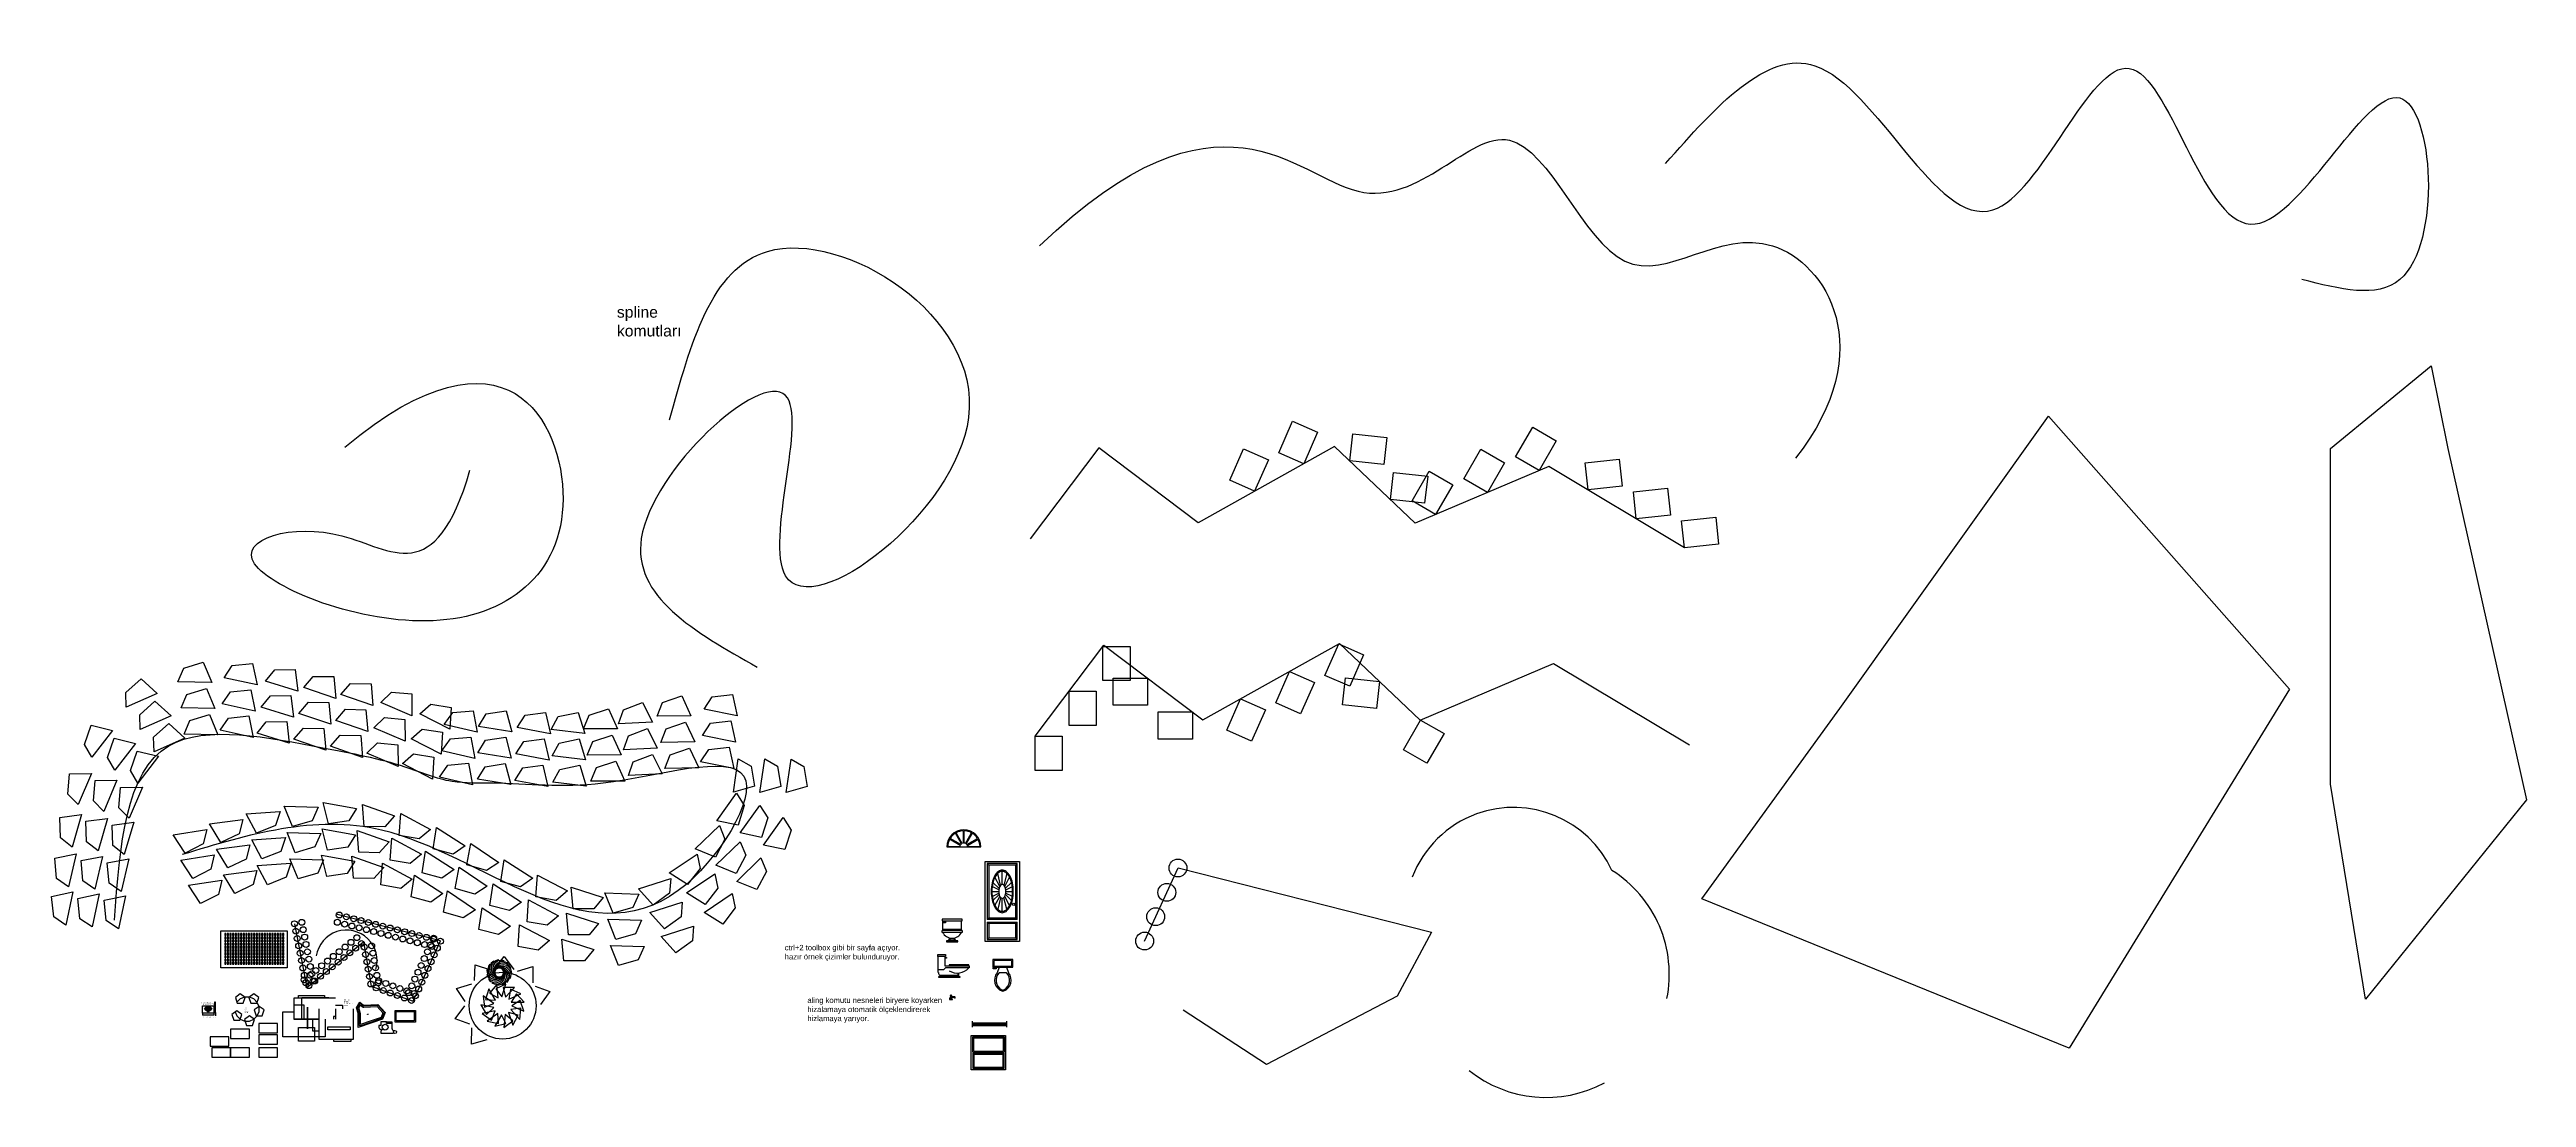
# Model space of a CAD drawing. Header units: millimetres. Extents: x 172 to 66223, y -198 to 27753.
import ezdxf

# ---------------------------------------------------------------- set-up
doc = ezdxf.new("R2010")
doc.units = ezdxf.units.MM
doc.styles.get("Standard").update_dxf_attribs({"font": 'arial.ttf'})
doc.dimstyles.new('ISO-25', dxfattribs={"dimtxt": 2.5, "dimasz": 2.5, "dimexe": 1.25, "dimexo": 0.625, "dimtad": 1, "dimtxsty": 'Standard', "dimcen": 2.5, "dimadec": 0, "dimazin": 0, "dimtfac": 1, "dimtmove": 0, "dimatfit": 3, "dimfxl": 1, "dimarcsym": 0})

# ---------------------------------------------------------------- blocks, each defined once
blk = doc.blocks.new('*D1')
at = {"color": 0, "lineweight": -2, "transparency": 16777216}
for p, q in [((4250, 2050), (4250, 1996)), ((4551, 1997), (4253, 1997)), ((4553, 2050), (4553, 1996))]:
    blk.add_line(p, q, dxfattribs=at)
at = {"color": 0, "transparency": 16777216}
for points in [[(4253, 1997), (4253, 1996), (4250, 1997)], [(4551, 1997), (4551, 1996), (4553, 1997)]]:
    blk.add_solid(points, dxfattribs=at)
at = {"layer": 'Defpoints', "color": 0, "transparency": 16777216}
for p in [(4250, 2051), (4250, 1997), (4553, 2051)]:
    blk.add_point(p, dxfattribs=at)
at = {"color": 0, "transparency": 16777216, "insert": (4402, 1999), "char_height": 2.5, "attachment_point": 5}
blk.add_mtext('302,97', dxfattribs=at)
blk = doc.blocks.new('*U2')
blk.add_lwpolyline([(-17.5, -27.5), (17.5, -27.5), (17.5, 27.5), (-17.5, 27.5)], close=True)
blk = doc.blocks.new('*U3')
at = {"color": 0, "linetype": 'ByBlock', "lineweight": -2, "transparency": 16777216}
for p in [(0, 765), (0, 680), (70, 765), (70, 680), (140, 680), (140, 765), (210, 680), (210, 765), (280, 765), (280, 680), (350, 765), (350, 680), (420, 765), (420, 680), (490, 765), (490, 680), (560, 765), (560, 680), (630, 765), (630, 680), (700, 765), (700, 680), (770, 765), (770, 680), (840, 765), (840, 680), (910, 765), (910, 680), (980, 765), (980, 680), (1050, 765), (1050, 680), (1120, 765), (1120, 680), (1190, 765), (1190, 680), (1260, 765), (1260, 680), (1330, 765), (1330, 680), (1400, 765), (1400, 680), (1470, 765), (1470, 680), (1540, 765), (1540, 680), (0, 0), (0, 595), (0, 510), (0, 425), (0, 340), (0, 255), (0, 170), (0, 85), (70, 85), (70, 0), (70, 595), (70, 510), (70, 425), (70, 340), (70, 255), (70, 170), (140, 595), (140, 510), (140, 425), (140, 340), (140, 255), (140, 170), (140, 85), (140, 0), (210, 595), (210, 510), (210, 425), (210, 340), (210, 255), (210, 170), (210, 85), (210, 0), (280, 425), (280, 340), (280, 255), (280, 170), (280, 85), (280, 0), (280, 595), (280, 510), (350, 425), (350, 340), (350, 255), (350, 170), (350, 85), (350, 0), (350, 595), (350, 510), (420, 425), (420, 340), (420, 255), (420, 170), (420, 85), (420, 0), (420, 595), (420, 510), (490, 425), (490, 340), (490, 255), (490, 170), (490, 85), (490, 0), (490, 595), (490, 510), (560, 595), (560, 510), (560, 425), (560, 340), (560, 255), (560, 170), (560, 85), (560, 0), (630, 595), (630, 510), (630, 425), (630, 340), (630, 255), (630, 170), (630, 85), (630, 0), (700, 595), (700, 510), (700, 425), (700, 340), (700, 255), (700, 170), (700, 85), (700, 0), (770, 595), (770, 510), (770, 425), (770, 340), (770, 255), (770, 170), (770, 85), (770, 0), (840, 595), (840, 510), (840, 425), (840, 340), (840, 255), (840, 170), (840, 85), (840, 0), (910, 595), (910, 510), (910, 425), (910, 340), (910, 255), (910, 170), (910, 85), (910, 0), (980, 595), (980, 510), (980, 425), (980, 340), (980, 255), (980, 170), (980, 85), (980, 0), (1050, 595), (1050, 510), (1050, 425), (1050, 340), (1050, 255), (1050, 170), (1050, 85), (1050, 0), (1120, 595), (1120, 510), (1120, 425), (1120, 340), (1120, 255), (1120, 170), (1120, 85), (1120, 0), (1190, 595), (1190, 510), (1190, 425), (1190, 340), (1190, 255), (1190, 170), (1190, 85), (1190, 0), (1260, 595), (1260, 510), (1260, 425), (1260, 340), (1260, 255), (1260, 170), (1260, 85), (1260, 0), (1330, 595), (1330, 510), (1330, 425), (1330, 340), (1330, 255), (1330, 170), (1330, 85), (1330, 0), (1400, 595), (1400, 510), (1400, 425), (1400, 340), (1400, 255), (1400, 170), (1400, 85), (1400, 0), (1470, 595), (1470, 510), (1470, 425), (1470, 340), (1470, 255), (1470, 170), (1470, 85), (1470, 0), (1540, 595), (1540, 510), (1540, 425), (1540, 340), (1540, 255), (1540, 170), (1540, 85), (1540, 0)]:
    blk.add_blockref('*U2', p, dxfattribs=at)
blk = doc.blocks.new('*U4')
blk.add_circle((0, 0), 78.7)
blk = doc.blocks.new('*U5')
at = {"color": 0, "linetype": 'ByBlock', "lineweight": -2, "transparency": 16777216}
for p, rotation in [((7897, 4669), 165.6495007836427), ((8090, 4619), 165.6495007836427), ((8284, 4570), 165.6495007836427), ((6702, 4436), 280.9285851969838), ((6740, 4239), 280.9285851969838), ((6778, 4043), 280.9285851969838), ((6898, 4474), 280.9285851969838), ((6936, 4277), 280.9285851969838), ((6974, 4081), 280.9285851969838), ((7012, 3885), 280.9285851969838), ((7847, 4475), 165.6495007836427), ((8041, 4426), 165.6495007836427), ((8210, 3941), 38.69409982206545), ((8235, 4376), 165.6495007836427), ((8366, 4066), 38.69409982206545), ((8428, 4327), 165.6495007836427), ((8491, 3910), 38.69409982206545), ((8478, 4520), 165.6495007836427), ((8622, 4277), 165.6495007836427), ((8672, 4471), 165.6495007836427), ((8816, 4227), 165.6495007836427), ((8866, 4421), 165.6495007836427), ((9010, 4178), 165.6495007836427), ((9059, 4372), 165.6495007836427), ((9203, 4128), 165.6495007836427), ((9253, 4322), 165.6495007836427), ((9397, 4079), 165.6495007836427), ((9447, 4272), 165.6495007836427), ((9591, 4029), 165.6495007836427), ((9641, 4223), 165.6495007836427), ((9785, 3980), 165.6495007836427), ((9834, 4173), 165.6495007836427), ((9979, 3930), 165.6495007836427), ((10028, 4124), 165.6495007836427), ((10172, 3880), 165.6495007836427), ((10222, 4074), 165.6495007836427), ((10331, 3870), 65.43430717687777), ((10414, 4052), 65.43430717687777), ((10416, 4025), 165.6495007836427), ((10596, 3969), 65.43430717687777), ((6816, 3847), 280.9285851969838), ((6854, 3650), 280.9285851969838), ((6891, 3454), 280.9285851969838), ((6929, 3257), 280.9285851969838), ((7050, 3688), 280.9285851969838), ((7088, 3492), 280.9285851969838), ((7126, 3295), 280.9285851969838), ((7429, 3316), 38.69409982206545), ((7585, 3441), 38.69409982206545), ((7710, 3285), 38.69409982206545), ((7741, 3566), 38.69409982206545), ((7866, 3410), 38.69409982206545), ((7898, 3691), 38.69409982206545), ((8023, 3535), 38.69409982206545), ((8054, 3816), 38.69409982206545), ((8179, 3660), 38.69409982206545), ((8335, 3785), 38.69409982206545), ((8564, 3814), 280.0695663449997), ((8599, 3617), 280.0695663449997), ((8634, 3420), 280.0695663449997), ((8669, 3223), 280.0695663449997), ((8761, 3849), 280.0695663449997), ((8796, 3652), 280.0695663449997), ((8831, 3455), 280.0695663449997), ((8866, 3258), 280.0695663449997), ((10082, 3324), 65.43430717687777), ((10165, 3506), 65.43430717687777), ((10248, 3688), 65.43430717687777), ((10263, 3241), 65.43430717687777), ((10347, 3423), 65.43430717687777), ((10366, 3831), 165.6495007836427), ((10430, 3605), 65.43430717687777), ((10513, 3787), 65.43430717687777), ((6961, 2941), 38.69409982206545), ((6967, 3061), 280.9285851969838), ((7005, 2865), 280.9285851969838), ((7086, 2785), 38.69409982206545), ((7117, 3066), 38.69409982206545), ((7164, 3099), 280.9285851969838), ((7202, 2903), 280.9285851969838), ((7242, 2910), 38.69409982206545), ((7273, 3191), 38.69409982206545), ((7398, 3035), 38.69409982206545), ((7554, 3160), 38.69409982206545), ((8704, 3027), 280.0695663449997), ((8739, 2830), 280.0695663449997), ((8882, 2724), 340.3921400699843), ((8901, 3061), 280.0695663449997), ((8936, 2865), 280.0695663449997), ((8949, 2912), 340.3921400699843), ((9070, 2657), 340.3921400699843), ((9137, 2845), 340.3921400699843), ((9258, 2590), 340.3921400699843), ((9326, 2778), 340.3921400699843), ((9514, 2711), 340.3921400699843), ((9702, 2644), 340.3921400699843), ((9749, 2597), 65.43430717687777), ((9832, 2779), 65.43430717687777), ((9891, 2577), 340.3921400699843), ((9915, 2960), 65.43430717687777), ((9998, 3142), 65.43430717687777), ((10014, 2695), 65.43430717687777), ((10097, 2877), 65.43430717687777), ((10180, 3059), 65.43430717687777), ((9447, 2523), 340.3921400699843), ((9635, 2456), 340.3921400699843), ((9824, 2388), 340.3921400699843), ((9931, 2513), 65.43430717687777)]:
    blk.add_blockref('*U4', p, dxfattribs=dict(at, rotation=rotation))
blk = doc.blocks.new('*U6')
blk.add_lwpolyline([(238, 255), (399, -305), (-494, -181), (-298, 159)], close=True)
blk = doc.blocks.new('*U7')
at = {"color": 0, "linetype": 'ByBlock', "lineweight": -2, "transparency": 16777216}
for p, rotation in [((2581, 10359), 31.72784396719334), ((4102, 10859), 6.716981757958715), ((5369, 10874), 355.7840783004485), ((6482, 10738), 350.8298534546905), ((7506, 10553), 349.170664570929), ((8500, 10362), 348.6600846721183), ((2951, 9761), 31.72784396719334), ((4185, 10160), 6.716981757958715), ((5317, 10173), 355.7840783004485), ((6370, 10043), 350.8298534546905), ((7374, 9862), 349.170664570929), ((8362, 9672), 348.6600846721183), ((9570, 10114), 344.6572015424343), ((10610, 9775), 340.8374435138174), ((11243, 9614), 354.8633753688287), ((14913, 9610), 8.092899155495813), ((15837, 9770), 10.65052422987091), ((16869, 9953), 8.69085251947308), ((18170, 10039), 356.2114314049349), ((1426, 9127), 60.53273175680476), ((2039, 8781), 60.53273175680476), ((3321, 9162), 31.72784396719334), ((4267, 9462), 6.716981757958715), ((5266, 9471), 355.7840783004485), ((6258, 9349), 350.8298534546905), ((7242, 9171), 349.170664570929), ((8224, 8982), 348.6600846721183), ((9384, 9435), 344.6572015424343), ((10379, 9110), 340.8374435138174), ((12144, 9598), 358.8972495409885), ((13182, 9555), 357.3249433883111), ((14078, 9539), 1.54791012785266), ((15967, 9078), 10.65052422987091), ((16975, 9257), 8.69085251947308), ((18123, 9337), 356.2114314049349), ((2651, 8435), 60.53273175680476), ((9198, 8757), 344.6572015424343), ((10148, 8446), 340.8374435138174), ((11180, 8913), 354.8633753688287), ((12130, 8895), 358.8972495409885), ((13149, 8852), 357.3249433883111), ((14097, 8836), 1.54791012785266), ((15012, 8914), 8.092899155495813), ((16097, 8387), 10.65052422987091), ((17081, 8562), 8.69085251947308), ((18077, 8635), 356.2114314049349), ((930, 7870), 74.9863350146386), ((1609, 7688), 74.9863350146386), ((2289, 7505), 74.9863350146386), ((11117, 8213), 354.8633753688287), ((12117, 8191), 358.8972495409885), ((13116, 8149), 357.3249433883111), ((14116, 8133), 1.54791012785266), ((15111, 8217), 8.092899155495813), ((18755, 8071), 269.6903665655529), ((19458, 8068), 269.6903665655529), ((20162, 8064), 269.6903665655529), ((5910, 6880), 191.8450635755196), ((6897, 7040), 186.1320658601995), ((7895, 7080), 178.1218357647528), ((8887, 6964), 168.2808019971032), ((18457, 7126), 242.4566364087496), ((19081, 6800), 242.4566364087496), ((702, 6727), 81.7455737396091), ((1398, 6626), 81.7455737396091), ((2094, 6525), 81.7455737396091), ((3979, 6363), 196.8159115136263), ((4939, 6642), 195.3365644747967), ((6972, 6340), 186.1320658601995), ((7872, 6377), 178.1218357647528), ((8744, 6275), 168.2808019971032), ((9845, 6681), 159.6493412303857), ((10766, 6292), 155.1459407616672), ((17911, 6289), 231.9350503794498), ((19704, 6475), 242.4566364087496), ((580, 5657), 84.8667763868819), ((1281, 5594), 84.8667763868819), ((1982, 5532), 84.8667763868819), ((4182, 5689), 196.8159115136263), ((5125, 5964), 195.3365644747967), ((6054, 6192), 191.8450635755196), ((7047, 5641), 186.1320658601995), ((7849, 5674), 178.1218357647528), ((8601, 5586), 168.2808019971032), ((9601, 6022), 159.6493412303857), ((10471, 5654), 155.1459407616672), ((11667, 5858), 153.7925373139223), ((17231, 5558), 221.7142211628507), ((18465, 5855), 231.9350503794498), ((19019, 5422), 231.9350503794498), ((4386, 5016), 196.8159115136263), ((5311, 5285), 195.3365644747967), ((6199, 5503), 191.8450635755196), ((9356, 5362), 159.6493412303857), ((10175, 5016), 155.1459407616672), ((11356, 5226), 153.7925373139223), ((12568, 5424), 155.3024403923134), ((13491, 5040), 160.1882509881105), ((16407, 4997), 205.5905127119103), ((17699, 5033), 221.7142211628507), ((500, 4638), 85.78800197366249), ((1201, 4586), 85.78800197366249), ((1903, 4535), 85.78800197366249), ((11045, 4595), 153.7925373139223), ((12274, 4785), 155.3024403923134), ((13252, 4378), 160.1882509881105), ((14454, 4774), 169.8678141092138), ((15449, 4728), 185.8713460225872), ((16711, 4363), 205.5905127119103), ((18167, 4508), 221.7142211628507), ((11980, 4146), 155.3024403923134), ((13014, 3716), 160.1882509881105), ((14330, 4081), 169.8678141092138), ((15521, 4028), 185.8713460225872), ((17015, 3728), 205.5905127119103), ((14206, 3389), 169.8678141092138), ((15593, 3328), 185.8713460225872)]:
    blk.add_blockref('*U6', p, dxfattribs=dict(at, rotation=rotation))
blk = doc.blocks.new('*U8')
for p, q in [((-28, 110), (-176, -110)), ((176, -110), (-28, 110)), ((-176, -110), (176, -110))]:
    blk.add_line(p, q)
blk = doc.blocks.new('*U9')
at = {"color": 0, "linetype": 'ByBlock', "lineweight": -2, "transparency": 16777216}
for p, rotation in [((11414, 3116), 143.9999999999999), ((11481, 3290), 119.9999999999999), ((11612, 3422), 95.99999999999994), ((11786, 3489), 71.99999999999994), ((11972, 3479), 47.99999999999994), ((12138, 3395), 24), ((11425, 2930), 167.9999999999998), ((11509, 2764), 191.9999999999999), ((11654, 2647), 215.9999999999998), ((11834, 2599), 239.9999999999999), ((12018, 2628), 263.9999999999999), ((12174, 2730), 287.9999999999998), ((12275, 2886), 311.9999999999998), ((12304, 3071), 335.9999999999999)]:
    blk.add_blockref('*U8', p, dxfattribs=dict(at, rotation=rotation))
blk.add_blockref('*U8', (12256, 3250), dxfattribs=at)
blk = doc.blocks.new('*U10')
blk.add_arc((0, -113), 229, 359.08943, 179.08943)
blk = doc.blocks.new('*U11')
at = {"color": 0, "linetype": 'ByBlock', "lineweight": -2, "transparency": 16777216}
for p, rotation in [((12026, 3127), 144), ((12034, 3184), 120), ((12065, 3232), 95.99999999999999), ((12169, 3273), 47.99999999999997), ((12113, 3264), 71.99999999999999), ((12225, 3259), 23.99999999999999), ((12296, 3173), 335.9999999999999), ((12299, 3115), 311.9999999999999), ((12279, 3062), 288), ((12041, 3072), 168), ((12078, 3028), 191.9999999999999), ((12129, 3002), 215.9999999999999), ((12186, 3000), 240), ((12239, 3021), 264)]:
    blk.add_blockref('*U10', p, dxfattribs=dict(at, rotation=rotation))
blk.add_blockref('*U10', (12270, 3223), dxfattribs=at)
blk = doc.blocks.new('*U12')
for p, q in [((-199, 245), (199, 108)), ((199, 108), (-53, -245))]:
    blk.add_line(p, q)
blk = doc.blocks.new('*U13')
at = {"color": 0, "linetype": 'ByBlock', "lineweight": -2, "transparency": 16777216}
for p, rotation in [((11683, 3184), 106.9709741627433), ((12335, 3343), 71.31398277516216), ((12958, 3092), 35.65699138758107), ((11245, 2675), 142.6279655503243), ((11187, 2006), 178.2849569379056), ((11529, 1429), 213.9419483254865)]:
    blk.add_blockref('*U12', p, dxfattribs=dict(at, rotation=rotation))
blk.add_blockref('*U12', (13317, 2525), dxfattribs=at)
blk = doc.blocks.new('Door - Fancy 36 in.')
for p, q in [((33.8, 81.8), (2.2, 81.8)), ((2.2, 81.8), (2.2, 23.2)), ((2.2, 81.8), (3.8, 80.2)), ((32.2, 80.2), (3.8, 80.2)), ((3.8, 80.2), (3.8, 24.8)), ((32.2, 80.2), (33.8, 81.8)), ((32.2, 24.8), (32.2, 80.2)), ((33.8, 23.2), (33.8, 81.8)), ((7, 52.5), (14.4, 52.5)), ((14.4, 54.2), (7.4, 57.7)), ((8.2, 62), (14.7, 55.7)), ((15.3, 57.8), (10.3, 67.5)), ((16.3, 59.2), (13.2, 71.3)), ((18, 59.8), (18, 73.6)), ((22.8, 71.3), (19.7, 59.1)), ((20.7, 57.7), (25.7, 67.5)), ((27.8, 62), (21.4, 55.8)), ((21.6, 54.2), (28.6, 57.7)), ((21.7, 52.5), (28.9, 52.5)), ((7.4, 47.3), (14.4, 50.8)), ((14.7, 49.3), (8.2, 43)), ((10.3, 37.6), (15.3, 47.2)), ((16.3, 45.9), (13.2, 33.8)), ((18, 31.6), (18, 45.2)), ((22.8, 33.8), (19.7, 45.9)), ((25.7, 37.6), (20.7, 47.3)), ((21.3, 49.3), (27.8, 43)), ((28.6, 47.3), (21.5, 50.8)), ((3.8, 24.8), (2.2, 23.2)), ((33.8, 23.2), (2.2, 23.2)), ((2.2, 20.2), (33.8, 20.2)), ((2.2, 20.2), (2.2, 2.2)), ((2.2, 20.2), (3.8, 18.8)), ((3.8, 3.8), (2.2, 2.2)), ((2.2, 2.2), (33.8, 2.2)), ((3.8, 24.8), (32.2, 24.8)), ((32.2, 18.8), (3.8, 18.8)), ((3.8, 18.8), (3.8, 3.8)), ((3.8, 3.8), (32.2, 3.8)), ((33.8, 23.2), (32.2, 24.8)), ((32.2, 24.8), (32.2, 24.8)), ((32.2, 18.8), (33.8, 20.2)), ((32.2, 3.8), (32.2, 18.8)), ((33.8, 2.2), (32.2, 3.8)), ((33.8, 2.2), (33.8, 20.2))]:
    blk.add_line(p, q)
blk.add_lwpolyline([(0, 0), (0, 84), (36, 84), (36, 0)], close=True)
at = {"linetype": 'Continuous'}
for points in [[(18, 30.2, 0.169807), (22, 31.6, 0.105036), (26.2, 36.8, 0.066925), (28.7, 43.5, 0.05307), (29.6, 52.6, 0.05307), (28.7, 61.6, 0.066925), (26.2, 68.4, 0.105036), (22, 73.5, 0.169807), (18, 74.9, 0.169807), (14, 73.5, 0.105036), (9.8, 68.4, 0.066925), (7.3, 61.6, 0.05307), (6.4, 52.6, 0.05307), (7.3, 43.5, 0.066925), (9.8, 36.8, 0.105036), (14, 31.6, 0.169807)], [(18, 31.6, 0.169807), (21.7, 32.9, 0.105036), (25.7, 37.7, 0.066925), (28, 44.1, 0.05307), (28.9, 52.6, 0.05307), (28, 61.1, 0.066925), (25.7, 67.4, 0.105036), (21.7, 72.3, 0.169807), (18, 73.6, 0.169807), (14.3, 72.3, 0.105036), (10.3, 67.4, 0.066925), (8, 61.1, 0.05307), (7.1, 52.6, 0.05307), (8, 44.1, 0.066925), (10.3, 37.7, 0.105036), (14.3, 32.9, 0.169807)], [(18, 45.2, 0.173818), (19.2, 45.7, 0.104363), (20.6, 47.3, 0.065303), (21.4, 49.6, 0.051449), (21.7, 52.5, 0.051449), (21.4, 55.5, 0.065303), (20.6, 57.7, 0.104363), (19.2, 59.4, 0.173818), (18, 59.8, 0.173818), (16.8, 59.4, 0.104363), (15.4, 57.7, 0.065303), (14.6, 55.5, 0.051449), (14.3, 52.5, 0.051449), (14.6, 49.6, 0.065303), (15.4, 47.3, 0.104363), (16.8, 45.7, 0.173818)]]:
    blk.add_lwpolyline(points, format="xyb", close=True, dxfattribs=at)
blk.add_circle((30, 39), 1.25)
blk.add_point((32.2, 80.2))
blk = doc.blocks.new('Faucet - Bathroom side')
at = {"linetype": 'Continuous'}
for p, q in [((-1.625, 0), (-1.375, 0)), ((-1.375, 0), (1.375, 0)), ((-0.88366, 0.25), (0.88424, 0.25)), ((-0.625, 4.25), (0.375, 4.25)), ((0.375, 3.75), (-0.625, 3.75)), ((-0.625, 3), (3.375, 3)), ((-0.375, 1.625), (-0.625, 1.625)), ((-0.375, 1.375), (-0.625, 1.375)), ((0.48078, 0.75), (-0.47286, 0.75)), ((-0.375, 3), (-0.375, 3.5)), ((0.125, 3.5), (0.125, 3)), ((2.875, 2), (0.375, 2)), ((0.375, 1.625), (0.625, 1.625)), ((0.375, 1.375), (0.625, 1.375)), ((4.375, 1.5), (3.375, 1.5))]:
    blk.add_line(p, q, dxfattribs=at)
for points in [[(-0.625, 3.75), (-0.625, 4.25)], [(-0.375, 4.5), (0.125, 4.5)], [(0.125, 3.5), (-0.375, 3.5)], [(0.375, 4.25), (0.375, 3.75)]]:
    blk.add_lwpolyline(points, dxfattribs=at)
blk.add_lwpolyline([(-0.375, 1), (-0.375, 2), (0.375, 2), (0.375, 1)], close=True, dxfattribs=at)
for centre in [(-0.875, 1.5), (0, 1.5), (0.875, 1.5)]:
    blk.add_circle(centre, 0.27951, dxfattribs=at)
for centre, radius, start, end in [((3.45929, -0.0281), 5.08436, 143.4467, 179.6834), ((-1.75, 1.375), 1.42522, 285.2551, 344.7449), ((-0.38253, 4.2575), 0.24259, 88.22243, 181.7776), ((-0.38253, 3.7424), 0.24259, 178.2224, 271.7776), ((0.13252, 4.2575), 0.24259, 358.2224, 91.77757), ((0.13252, 3.7424), 0.24259, 268.2224, 1.777565), ((1.75, 1.375), 1.42522, 195.2551, 254.7449), ((-2.49562, -0.286), 3.38273, 9.709485, 29.48735), ((2.96867, 1.5936), 0.41699, 347.0192, 102.9808), ((2.70708, 1.4714), 1.66816, 0.9827695, 66.39737)]:
    blk.add_arc(centre, radius, start, end, dxfattribs=at)
blk = doc.blocks.new('Toilet - front')
for p, q in [((10.5, 12), (-10.5, 12)), ((-10.5, 10), (-10.5, 12)), ((10.5, 10), (-10.5, 10)), ((-10, 22), (-10, 12)), ((-10, 21), (-7, 21)), ((-7, 20), (-10, 20)), ((9, 13), (-9, 13)), ((-9, 13), (-9, 12)), ((-7, 21), (-7, 20)), ((4, 2), (-4, 2)), ((-4, 2), (-4, 1)), ((-3, 4.4065), (-3, 2)), ((-2, 2), (-2, 4.1658)), ((2, 4.1658), (2, 2)), ((3, 2), (3, 4.4065)), ((4, 1), (4, 2)), ((9, 12), (9, 13)), ((10, 12), (10, 22)), ((10.5, 12), (10.5, 10))]:
    blk.add_line(p, q)
for points in [[(10.5, 22), (10.5, 24), (-10.5, 24), (-10.5, 22)], [(6, 0), (6, 1), (-6, 1), (-6, 0)]]:
    blk.add_lwpolyline(points, close=True)
blk.add_arc((0, 15.3333), 11.3333, 208.0725, 331.9275)
blk = doc.blocks.new('Toilet - side')
for p, q in [((0.5, 5), (0.5, 22)), ((6, 8), (0.5, 8)), ((22, 2), (2, 2)), ((2, 2), (2, 1)), ((8, 10), (6, 8)), ((7.5, 22), (7.5, 12)), ((7.5, 21), (9, 21)), ((9, 20), (7.5, 20)), ((7.5, 12), (33, 12)), ((33, 10), (8, 10)), ((9, 21), (9, 20)), ((32.5, 13), (12, 13)), ((12, 13), (12, 12)), ((21, 4.5), (21, 2)), ((22, 2), (22, 4.5)), ((22, 1), (22, 2)), ((32.5, 12), (32.5, 13)), ((33, 12), (33, 10))]:
    blk.add_line(p, q)
for points in [[(0, 22), (0, 24), (8, 24), (8, 22)], [(1, 0), (1, 1), (23, 1), (23, 0)]]:
    blk.add_lwpolyline(points, close=True)
for centre, radius, start, end in [((3.8, 4.8), 3.26, 175.6013, 237.5288), ((20.3, 20.7), 16.2, 238.1872, 318.7702)]:
    blk.add_arc(centre, radius, start, end)
blk = doc.blocks.new('Window - Half-circle 36 in.')
for p, q in [((0, 0), (35.99998, 0)), ((1.0074, 0.5), (13.9086, 0.5)), ((14.2078, 1.6121), (3.0341, 8.0633)), ((14.7047, 2.4799), (3.5343, 8.9292)), ((15.5207, 3.2942), (9.071, 14.4655)), ((16.3876, 3.7927), (9.9383, 14.9632)), ((17.5, 4.0906), (17.5, 16.9923)), ((18.5, 4.0906), (18.5, 16.9923)), ((19.6075, 3.7937), (26.06116, 14.9718)), ((20.4742, 3.295), (26.92638, 14.4704)), ((21.2909, 2.4774), (32.46647, 8.9296)), ((21.7928, 1.6125), (32.96677, 8.0638)), ((22.092, 0.5), (34.99282, 0.5))]:
    blk.add_line(p, q)
for radius, start, end in [(18, 0, 180), (17, 151.6854, 178.3159), (17, 121.6855, 148.3145), (17, 91.68545, 118.3143), (4.12311, 156.9696, 173.0325), (4.12311, 126.9657, 143.0364), (4.12311, 96.98938, 113.0314), (4.12311, 66.6748, 83.05112), (17, 61.70088, 88.31455), (4.12311, 37.05423, 53.22943), (4.12311, 6.764907, 22.52381), (17, 31.68537, 58.33066), (17, 1.685394, 28.31466)]:
    blk.add_arc((18, 0), radius, start, end)
blk = doc.blocks.new('Toilet - top')
for p, q in [((-10, -8.5), (-8, -8.5)), ((-10, -9.5), (-10, -8.5)), ((-7, -9.5), (-10, -9.5)), ((-8, -8.5), (-8, -8)), ((-7, -8), (-7, -9.5)), ((-4, -8), (-6, -14)), ((4, -14), (-4, -14)), ((4, -8), (6, -14)), ((9.5, -6), (9.5, -2))]:
    blk.add_line(p, q)
blk.add_lwpolyline([(10.5, -8), (10.5, 0), (-10.5, 0), (-10.5, -8)], close=True)
for points in [[(-9.5, -2), (-9.5, -6)], [(8.5, -1), (-8.5, -1)], [(-8.5, -7), (8.5, -7)]]:
    blk.add_lwpolyline(points)
for centre, radius, start, end in [((-8.6, -1.9), 0.884, 81.8699, 188.1301), ((-8.6, -6.1), 0.884, 171.8699, 278.1301), ((3.5, -21.6), 12.2, 141.4691, 247.9714), ((4.2, -21.8), 11.3, 136.3677, 238.9468), ((-3.5, -21.6), 12.2, 292.0284, 38.5307), ((-4.2, -21.8), 11.3, 301.053, 43.6321), ((8.6, -1.9), 0.884, 351.8699, 98.1301), ((8.6, -6.1), 0.884, 261.8699, 8.1301), ((0, -27.9), 4, 245.7318, 294.2682), ((0, -29), 4, 254.8605, 285.1395)]:
    blk.add_arc(centre, radius, start, end)
blk = doc.blocks.new('Window - Wood Frame 36 in. Wide plan')
for p, q in [((0, 6), (0, 0)), ((0, 4.5), (36, 4.5)), ((0, 3), (36, 3)), ((0, 1.5), (36, 1.5)), ((36, 6), (36, 0))]:
    blk.add_line(p, q)
blk = doc.blocks.new('Window - Wood Frame 36 x 36 in.')
for p, q in [((1.5, 18.5), (34.5, 18.5)), ((2, 17.5), (34, 17.5)), ((2.5, 19.5), (33.5, 19.5)), ((3, 16.5), (33, 16.5))]:
    blk.add_line(p, q)
blk.add_lwpolyline([(0, 0), (0, 36), (36, 36), (36, 0)], close=True)
for points in [[(1.5, 18.5), (1.5, 34.5), (34.5, 34.5), (34.5, 18.5)], [(2.5, 19.5), (2.5, 33.5), (33.5, 33.5), (33.5, 19.5)], [(34, 17.5), (34, 1.5), (2, 1.5), (2, 17.5)], [(33, 16.5), (33, 2.5), (3, 2.5), (3, 16.5)]]:
    blk.add_lwpolyline(points)
blk = doc.blocks.new('*U23')
blk.add_circle((0, 0), 238)
blk = doc.blocks.new('*U24')
at = {"color": 0, "linetype": 'ByBlock', "lineweight": -2, "transparency": 16777216, "rotation": 65.50281702447181}
for p in [(30262, 5923), (29966, 5273), (29670, 4624), (29374, 3974)]:
    blk.add_blockref('*U23', p, dxfattribs=at)
blk = doc.blocks.new('*U25')
blk.add_lwpolyline([(0, 0), (436, -578), (-294, -1130), (-730, -551)], close=True)
blk = doc.blocks.new('*U26')
at = {"color": 0, "linetype": 'ByBlock', "lineweight": -2, "transparency": 16777216}
for p, rotation in [((28261, 11835), 52.94857390290064), ((34549, 11898), 29.2095186353202), ((29451, 10988), 322.9485739029006), ((33240, 11166), 29.2095186353202), ((35641, 10893), 316.4757426428793), ((27358, 10638), 52.94857390290064), ((31931, 10434), 29.2095186353202), ((30648, 10084), 322.9485739029006), ((36730, 9870), 23.01700879746002), ((26454, 9441), 52.94857390290064)]:
    blk.add_blockref('*U25', p, dxfattribs=dict(at, rotation=rotation))
blk = doc.blocks.new('*U31')
blk.add_lwpolyline([(0, 0), (436, -578), (-294, -1130), (-730, -551)], close=True)
blk = doc.blocks.new('*U33')
at = {"color": 0, "linetype": 'ByBlock', "lineweight": -2, "transparency": 16777216}
for p, rotation in [((33616, 16707), 209.2095186353202), ((34843, 16786), 136.4757426428793), ((39894, 16527), 203.0170087974601), ((32307, 15975), 209.2095186353202), ((38514, 15941), 203.0170087974601), ((41198, 16007), 149.0555428476577), ((35931, 15753), 136.4757426428793), ((37133, 15354), 203.0170087974601), ((42485, 15236), 149.0555428476577), ((43771, 14465), 149.0555428476577)]:
    blk.add_blockref('*U31', p, dxfattribs=dict(at, rotation=rotation))

msp = doc.modelspace()

# ---------------------------------------------------------------- hatches: boundary and pattern name
at = {"transparency": 33554572}
h = msp.add_hatch(dxfattribs=at)
h.set_pattern_fill('ANSI37', color=256, scale=5, angle=106)
h.paths.add_polyline_path([(4391.924, 2211.264, -0.414213562), (4401.924, 2221.264), (4351.924, 2221.264), (4351.924, 2121.264), (4401.924, 2121.264, -0.414213562), (4391.924, 2131.264, -0.414213562), (4401.924, 2141.264, -0.414213562), (4371.924, 2171.264, -0.414213562), (4401.924, 2201.264, -0.414213562)])
h.paths.add_polyline_path([(4351.924, 2197.122, -1), (4331.924, 2197.122, -0.198912367), (4334.853, 2204.193), (4301.924, 2171.264), (4351.924, 2171.264)])
h = msp.add_hatch()
h.set_pattern_fill('ANSI34', color=256)
h.paths.add_polyline_path([(4493.345, 2171.264, 1), (4451.924, 2171.264, 1)])
h.paths.add_polyline_path([(4371.924, 2171.264, 1), (4431.924, 2171.264, 1)])
h.paths.add_polyline_path([(4421.924, 2171.264, -1), (4381.924, 2171.264, -1)], flags=0)
h.paths.add_polyline_path([(4421.924, 2171.264, 1), (4381.924, 2171.264, 1)], flags=16)
h.paths.add_polyline_path([(4451.924, 2221.264), (4401.924, 2221.264, -0.414213562), (4411.924, 2211.264, -0.414213562), (4401.924, 2201.264, -0.414213562), (4431.924, 2171.264, -0.414213562), (4401.924, 2141.264, -0.414213562), (4411.924, 2131.264, -0.414213562), (4401.924, 2121.264), (4451.924, 2121.264)])

# ---------------------------------------------------------------- linework, layer by layer
for p, q in [((29374.129, 3973.94), (30264.607, 5928.17)), ((30264.607, 5928.17), (34746.135, 4792.098)), ((34746.135, 4792.098), (37022.252, 4215.1)), ((37022.252, 4215.1), (36106.807, 2502.031)), ((4301.924, 2171.264), (4351.924, 2221.264)), ((4351.924, 2121.264), (4301.924, 2171.264)), ((4301.924, 2171.264), (4351.924, 2171.264)), ((4351.924, 2221.264), (4351.924, 2121.264)), ((4451.924, 2221.264), (4351.924, 2221.264)), ((4351.924, 2121.264), (4451.924, 2121.264)), ((4401.924, 2106.264), (4386.924, 2106.264)), ((4386.924, 2106.264), (4386.924, 2091.264)), ((4401.924, 2121.264), (4401.924, 2106.264)), ((4401.924, 2106.264), (4416.924, 2106.264)), ((4416.924, 2106.264), (4416.924, 2091.264)), ((4451.924, 2121.264), (4451.924, 2221.264)), ((4451.924, 2221.264), (4501.924, 2171.264)), ((4501.924, 2171.264), (4451.924, 2121.264)), ((32628.118, 680.855), (30406.085, 2127.817)), ((36106.807, 2502.031), (34728.057, 1780.223)), ((9007.084, 1721.164), (8957.084, 1721.164)), ((8957.084, 1721.164), (8957.084, 1671.164)), ((9157.084, 1821.164), (9007.084, 1821.164)), ((9007.084, 1821.164), (9007.084, 1721.164)), ((9007.084, 1621.164), (9007.084, 1621.164)), ((9007.084, 1567.708), (9007.084, 1521.164)), ((9007.084, 1521.164), (9007.084, 1521.164)), ((9007.084, 1521.164), (9338.323, 1521.164)), ((9157.084, 1771.164), (9157.084, 1821.164)), ((9157.084, 1818.373), (9303.674, 1818.373)), ((9307.084, 1771.164), (9157.084, 1771.164)), ((9303.674, 1818.373), (9303.674, 1771.164)), ((9307.084, 1635.737), (9307.084, 1771.164)), ((34728.057, 1780.223), (32628.118, 680.855))]:
    msp.add_line(p, q)
for points in [[(66222.549, 7743.677), (61928.291, 2422.862), (61000.731, 8155.611), (61000.731, 17115.178), (63680.348, 19312.16), (64126.951, 17115.178)], [(4743.732, 4247.839), (6506.594, 4247.839), (6506.594, 3256.576), (4743.732, 3256.576)], [(4250.143, 2249.732), (4553.113, 2249.732), (4553.113, 2050.671), (4250.143, 2050.671)], [(5168.118, 2114.911), (5036.558, 2019.327), (5086.809, 1864.669), (5249.427, 1864.669), (5299.678, 2019.327)], [(5258.135, 2567.46), (5126.575, 2471.876), (5176.827, 2317.217), (5339.444, 2317.217), (5389.696, 2471.876)], [(5620.666, 2567.46), (5489.106, 2471.876), (5539.358, 2317.217), (5701.975, 2317.217), (5752.227, 2471.876)], [(5759.401, 2232.525), (5627.841, 2136.941), (5678.092, 1982.282), (5840.71, 1982.282), (5890.961, 2136.941)], [(6955.223, 1878.663), (6695.347, 1878.663), (6695.347, 2271.295), (6955.223, 2271.295)], [(7050.857, 2213.127), (7050.857, 2213.127), (7050.857, 1635.605), (7050.857, 1635.605)], [(8651.531, 2022.119), (8667.87, 2023.103), (8651.531, 2017.504)], [(9386.385, 2125.45), (9929.513, 2125.45), (9929.513, 1814.747), (9386.385, 1814.747)], [(9416.385, 2095.45), (9899.513, 2095.45), (9899.513, 1844.747), (9416.385, 1844.747)], [(4451.839, 1173.443), (4951.839, 1173.443), (4951.839, 1423.443), (4451.839, 1423.443)], [(5001.839, 1373.443), (5501.839, 1373.443), (5501.839, 1623.443), (5001.839, 1623.443)], [(5503.053, 1976.177), (5371.493, 1880.593), (5421.744, 1725.934), (5584.362, 1725.934), (5634.613, 1880.593)], [(5751.839, 1523.443), (6251.839, 1523.443), (6251.839, 1773.443), (5751.839, 1773.443)], [(5751.839, 1223.443), (6251.839, 1223.443), (6251.839, 1473.443), (5751.839, 1473.443)], [(6807.614, 1670.921), (7237.967, 1670.921), (7237.967, 1303.218), (6807.614, 1303.218)], [(8185.993, 1602.366), (7589.319, 1602.366), (7589.319, 1685.463), (8185.993, 1685.463)], [(4501.839, 873.443), (5001.839, 873.443), (5001.839, 1123.443), (4501.839, 1123.443)], [(5001.839, 873.443), (5501.839, 873.443), (5501.839, 1123.443), (5001.839, 1123.443)], [(5751.839, 873.443), (6251.839, 873.443), (6251.839, 1123.443), (5751.839, 1123.443)]]:
    msp.add_lwpolyline(points, close=True)
for points in [[(47911.833, 10180.954), (53477.191, 17973.374), (59901.401, 10695.871), (54026.856, 1118.404), (44235.948, 5100.433), (47911.833, 10180.954)], [(43771.2, 14464.636), (40149.844, 16635.792), (36592.394, 15124.497), (34440.882, 17167.937), (30798.096, 15131.259), (28156.764, 17125.366), (26324.783, 14698.78)], [(26453.864, 9440.764), (28285.845, 11867.349), (30927.178, 9873.242), (34569.963, 11909.921), (36721.475, 9866.48), (40278.925, 11377.775), (43900.281, 9206.62)], [(6701.875, 4435.726), (7029.389, 2739.526), (8539.813, 3949.349), (8749.013, 2771.281), (9866.659, 2373.133), (10600.006, 3977.439), (7805.629, 4692.34)], [(5124.074, 2082.912), (5168.118, 1976.581), (5258.135, 1886.563), (5375.749, 1837.846), (5503.053, 1837.846), (5620.666, 1886.563), (5710.684, 1976.581), (5759.401, 2094.194), (5759.401, 2221.498), (5710.684, 2339.112), (5620.666, 2429.129), (5503.053, 2477.846), (5375.749, 2477.846), (5258.135, 2429.129), (5169.322, 2340.315)], [(7520.712, 1891.127), (7520.712, 1419.554), (6391.813, 1419.554), (6391.813, 2090.559), (6695.347, 2090.559)], [(7354.391, 1891.127), (6695.347, 1891.127), (6695.347, 2460.34), (7801.377, 2460.34)], [(6811.772, 2460.34), (6811.772, 2524.739), (7508.238, 2524.739), (7508.238, 2460.34)], [(7354.391, 1878.663), (6897.011, 1878.663), (6897.011, 2466.572), (7618.425, 2466.572), (7618.425, 2460.34)], [(7354.391, 2163.269), (7354.391, 1361.386), (8273.311, 1361.386), (8273.311, 2163.269)], [(7801.377, 2260.908), (7984.33, 2260.908), (7984.33, 2163.269)], [(7801.377, 2163.269), (7801.377, 1891.127)], [(7354.391, 1573.283), (7190.15, 1573.283), (7190.15, 1891.127)], [(7801.377, 1961.76), (7747.323, 1961.76), (7747.323, 1891.127)], [(7747.323, 1361.386), (7747.323, 1307.373), (8219.257, 1307.373), (8219.257, 1361.386)]]:
    msp.add_lwpolyline(points)
for points in [[(8553.767, 2263.068), (8929.825, 2285.721), (9122.756, 2072.491), (9052.743, 1894.551), (8764.608, 1795.798), (8405.14, 1672.596), (8405.14, 2045.676, 0.071943819), (8404.525, 2049.926), (8361.275, 2196.312), (8449.249, 2347.247), (8543.093, 2266.661, 0.194835516)], [(8554.97, 2243.104), (8904.66, 2264.169, -0.227691877), (8932.718, 2252.715), (9085.038, 2084.368, -0.284935635), (9091.655, 2048.071), (9043.438, 1925.525, -0.219882323), (9022.216, 1905.231), (8758.124, 1814.717), (8471.488, 1716.478, -0.514582839), (8425.14, 1749.587), (8425.14, 2045.676, 0.071943819), (8423.705, 2055.593), (8387.182, 2179.21, -0.206617965), (8390.51, 2206.752), (8433.276, 2280.126, -0.468524772), (8486.317, 2289.054), (8530.063, 2251.488, 0.194835516)], [(8557.074, 2208.168), (8906.765, 2229.232), (9059.085, 2060.885), (9010.868, 1938.34), (8746.776, 1847.827), (8460.14, 1749.587), (8460.14, 2045.676, 0.071943819), (8457.271, 2065.51), (8420.748, 2189.127), (8463.515, 2262.501), (8507.262, 2224.935, 0.194835516)]]:
    msp.add_lwpolyline(points, format="xyb", close=True)
msp.add_polyline3d([(4576.066, 2053.532, 0), (4576.066, 2053.532, 21.733), (4575.565, 2355.446, 0), (4575.565, 2201.685, 0), (4575.565, 2201.685, -15.278), (4594.946, 2201.685, -15.278), (4594.946, 2344.408, -15.278), (4594.946, 2344.408, 4.055), (4576.898, 2344.408, 4.055), (4576.898, 2344.408, -20.034), (4601.093, 1979.61, 0)])
for centre, radius in [((12255.845, 2249.508), 891.1), ((4337.279, 2156.619), 14.645), ((4341.924, 2197.122), 10), ((4401.924, 2171.264), 30), ((4401.924, 2171.264), 20), ((4401.924, 2091.264), 15), ((4401.924, 2211.264), 10), ((4401.924, 2131.264), 10), ((4451.924, 2221.264), 8.231806349783991e-13), ((4472.635, 2171.264), 20.711), ((9122.536, 1676.758), 77.184), ((9383.34, 1549.388), 40.253)]:
    msp.add_circle(centre, radius)
for centre, radius, start, end in [((39211.898, 4646.38), 2890.898, 109.93848956, 159.18011704), ((39211.898, 4646.38), 2890.898, 24.82589454, 109.93848956), ((40082.343, 3085.039), 3282.583, 23.17588261, 57.71563286), ((8090.987, 3448.793), 817.842, 343.66412997, 170.75726418), ((40082.343, 3085.039), 3282.583, 348.63613237, 23.17588261), ((9007.084, 1671.164), 50, 180, 270), ((9057.084, 1567.708), 50, 59.02753282, 180), ((9357.084, 1635.737), 50, 180, 286.91299024), ((9338.323, 1471.164), 50, 60.08011762, 90), ((40082.343, 3085.039), 3282.583, 231.24877797, 298.27629637)]:
    msp.add_arc(centre, radius, start, end)
for points in [[(43264.829, 24710.566), (47249.9, 27319.482), (51990.761, 23474.764), (55632.292, 27250.826), (58861.574, 23097.158), (62846.645, 26461.286), (62846.645, 21621.061), (60235.736, 21621.061)], [(16707.985, 17872.204), (19318.894, 22369.151), (24678.128, 17940.86), (19799.851, 13718.535), (19799.851, 18524.433), (15952.196, 14714.042), (19044.061, 11281.258)], [(1902.797, 4534.619), (3354.479, 9182.376), (7459.119, 9129.276), (9650.038, 8619.909), (10904.881, 8238.908), (11980.855, 8193.154), (14931.618, 8193.154), (18686.017, 8368.279), (16938.073, 5319.113), (9027.888, 6932.507), (3709.992, 6281.229)]]:
    msp.add_spline(points, degree=3)
for points in [[(26568.754, 22513.584), (31378.323, 27147.843), (35432.102, 21586.733), (39314.112, 27559.777), (41925.02, 20179.291), (46081.862, 24367.288), (49001.958, 19767.357), (46734.589, 16849.491)], [(8050.761, 17151.319), (12379.373, 20755.743), (15368.177, 14851.354), (10833.44, 11487.225), (3722.149, 14302.108), (8119.469, 15537.911), (10455.546, 13340.929), (11383.105, 16533.418)]]:
    msp.add_open_spline(points, degree=3)

# ---------------------------------------------------------------- block references
for name, p in [('*U33', (0, 0)), ('*U26', (0, 0)), ('*U7', (-37.183, 269.372)), ('*U24', (0, 0)), ('*U5', (0, 0)), ('*U3', (4859.777, 3382.546)), ('*U13', (0, 0)), ('*U11', (0, 0)), ('*U9', (398.809, -796.875))]:
    msp.add_blockref(name, p)
at = {"xscale": 25.4, "yscale": 25.4, "zscale": 25.4}
for name, p in [('Window - Half-circle 36 in.', (24096.212, 6483.058)), ('Door - Fancy 36 in.', (25120.303, 3964.144)), ('Toilet - front', (24240.635, 3951.025)), ('Toilet - side', (23859.884, 3006.432)), ('Toilet - top', (25592.96, 3478.729)), ('Faucet - Bathroom side', (24214.377, 2416.062)), ('Window - Wood Frame 36 x 36 in.', (24752.68, 539.996)), ('Window - Wood Frame 36 in. Wide plan', (24778.939, 1681.379))]:
    msp.add_blockref(name, p, dxfattribs=at)

# ---------------------------------------------------------------- texts
msp.add_text('shift + mouse orta tuşu ile 3d görünüm oluyor', height=10.9716).set_placement((4259.547, 2272.45))
at = {"attachment_point": 1}
for s, width, gutter_width, heights, insert, char_height in [('spline komutları', 1408.51651, 727.61, [0], (15300.621, 20900.176), 300), ('ctrl+2 toolbox gibi bir sayfa açıyor.\\Phazır örnek çizimler bulunduruyor.', 3059.14133, 727.61, [670.023], (19776.652, 3872.309), 145.52201), ('Asıl not yazma şekli buymuş :)^Jbüyüklük kısmı kolayca ayarlanıyor :/', 355.99328, 727.61, [0], (4215.613, 2345.732), 15), ('tarama yapma komutu hatch (h)', 335.01795, 727.61, [0], (4274.459, 2077.398), 10.9716), ('Ders24 Line Circle Tan,Tan,Rad  Tan,Tan,Tan ,, Line Teknikleri', 535.5119, 26.268, [0], (4279.044, 2236.426), 5.25369), ('COPY, MOVE, TRİM VE POLYGON KOMUTU', 55.59928, 727.61, [0], (5371.819, 2196.953), 15), ('fillet trim extend komutları ve offset', 289.93857, 727.61, [0], (8019.958, 2421.617), 30), ('aling komutu nesneleri biryere koyarken hizalamaya otomatik ölçeklendirerek hizlamaya yarıyor.', 3770.38492, 727.61, [0], (20380.603, 2468.539), 145.52201), ('ribbon/ribbonclose komutları üst satırı açıp kapatmaya yarar.', 427.95283, 727.61, [0], (4261.622, 1953.778), 10.9716)]:
    msp.add_mtext_dynamic_manual_height_columns(s, width=width, gutter_width=gutter_width, heights=heights, dxfattribs=dict(at, insert=insert, char_height=char_height))

# ---------------------------------------------------------------- dimensions: what is measured, and where the dimension line sits
dim = msp.add_linear_dim(base=(4250.143, 1996.804), p1=(4553.113, 2050.671), p2=(4250.143, 2050.671), dimstyle='ISO-25')
dim.commit()
dim.dimension.update_dxf_attribs({"geometry": '*D1', "text_midpoint": (4401.628, 1998.931)})

doc.saveas('drawing.dxf')
